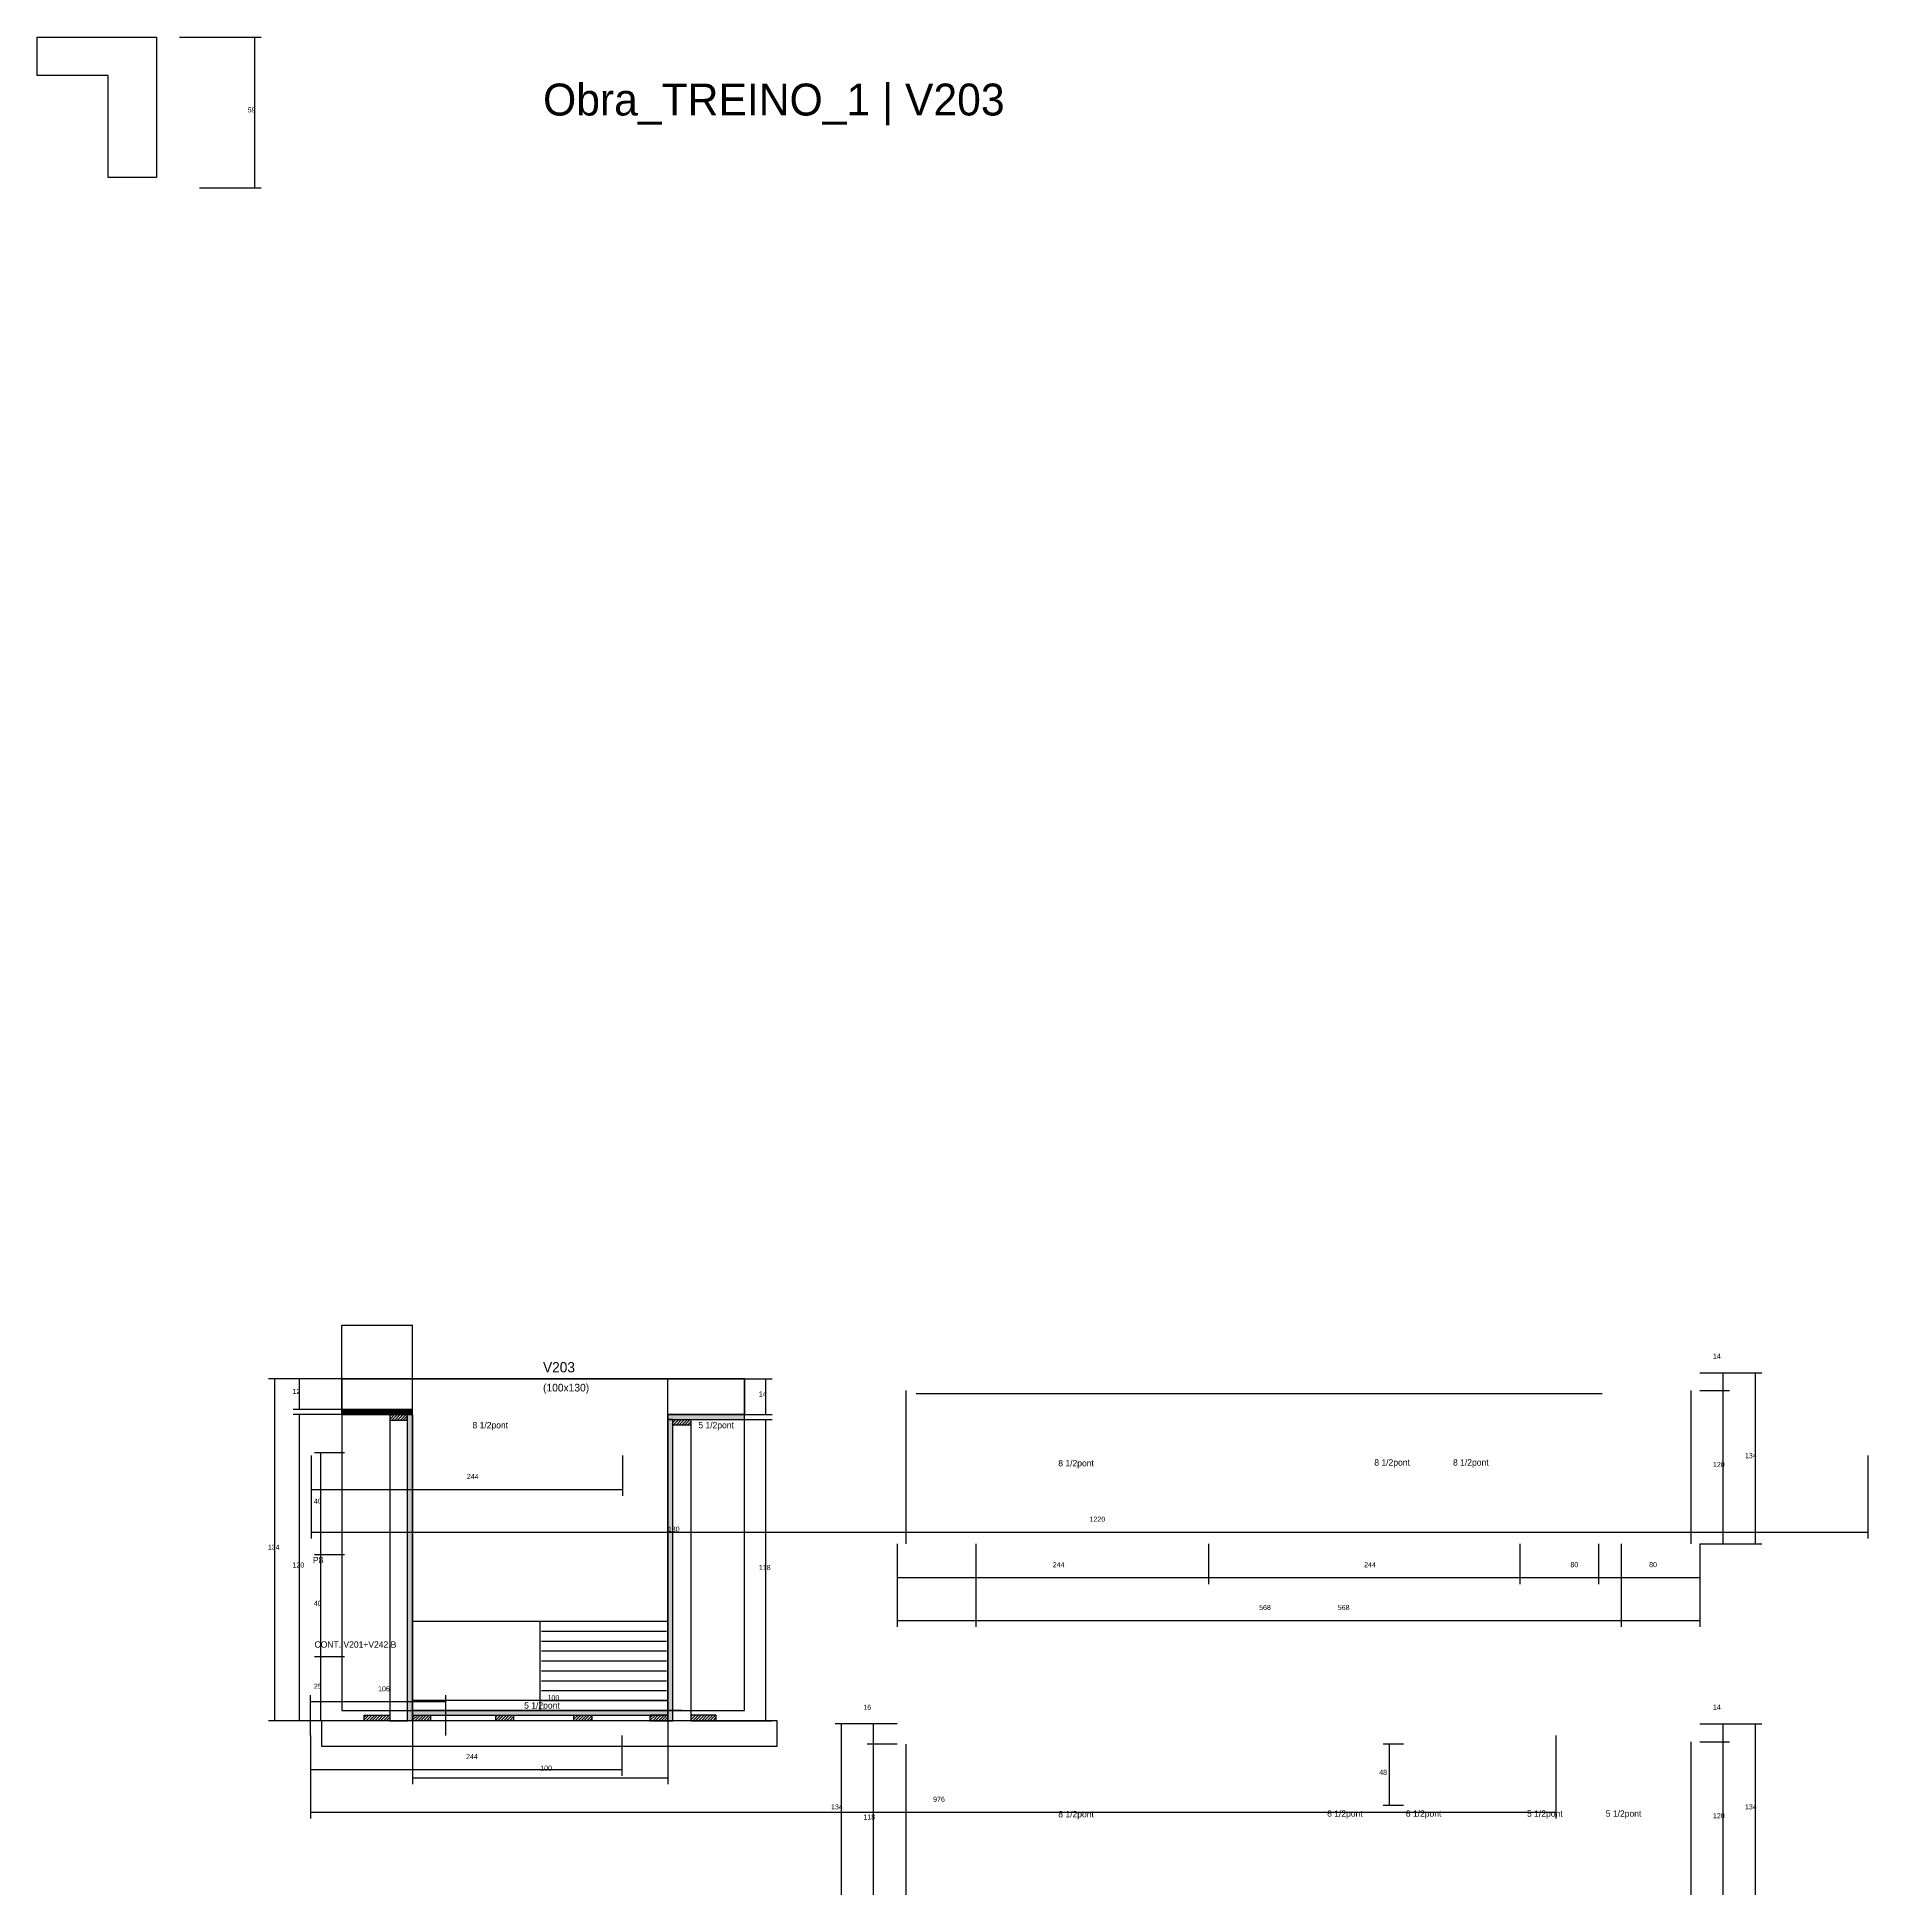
# Model space of a CAD drawing. Header units: metres. Extents: x -2848 to 22762, y -49062 to 1016.
# Drawn here: x 10804 to 12238, y -11404 to -9949 of the extents above; entities that cross this region are included whole.
import ezdxf

# ---------------------------------------------------------------- set-up
doc = ezdxf.new("R2010")
doc.units = ezdxf.units.M
for name, color, linetype in [('CONCRETO', 251, 'Continuous'), ('COTA', 4, 'Continuous'), ('Cota Seção (2x)', 4, 'Continuous'), ('Hachura', 253, 'Continuous'), ('LABEL_ID', 3, 'Continuous'), ('Madeira', 126, 'Continuous'), ('NOMENCLATURA', 7, 'Continuous'), ('Painéis', 200, 'Continuous'), ('SARR_2.2x7', 40, 'Continuous'), ('Texto Seção', 7, 'Continuous')]:
    doc.layers.add(name, color=color, linetype=linetype)

msp = doc.modelspace()

# ---------------------------------------------------------------- hatches: boundary and pattern name
at = {"layer": 'Hachura'}
h = msp.add_hatch(color=8, dxfattribs=at)
h.dxf.hatch_style = 1
h.paths.add_polyline_path([(11097.8, -11028), (11097.8, -11024), (11097.8, -11024), (11042.2, -11024), (11042.2, -11024), (11042.2, -11028), (11042.2, -11028), (11097.8, -11028)])
h = msp.add_hatch(dxfattribs=at)
h.set_pattern_fill('ANSI31', scale=0.5)
h.paths.add_polyline_path([(11093.8, -11032.4), (11093.8, -11028), (11093.8, -11028), (11079.8, -11028), (11079.8, -11028), (11079.8, -11032.4), (11079.8, -11032.4), (11093.8, -11032.4)])
h = msp.add_hatch(color=8, dxfattribs=at)
h.dxf.hatch_style = 1
h.paths.add_polyline_path([(11093.8, -11028), (11097.8, -11028), (11097.8, -11028), (11097.8, -11268), (11097.8, -11268), (11093.8, -11268), (11093.8, -11268), (11093.8, -11028)])
h = msp.add_hatch(color=8, dxfattribs=at)
h.dxf.hatch_style = 1
h.paths.add_polyline_path([(11357.8, -11032), (11357.8, -11028), (11357.8, -11028), (11297.8, -11028), (11297.8, -11028), (11297.8, -11032), (11297.8, -11032), (11357.8, -11032)])
h = msp.add_hatch(color=8, dxfattribs=at)
h.dxf.hatch_style = 1
h.paths.add_polyline_path([(11301.8, -11032), (11297.8, -11032), (11297.8, -11032), (11297.8, -11268), (11297.8, -11268), (11301.8, -11268), (11301.8, -11268), (11301.8, -11032)])
h = msp.add_hatch(dxfattribs=at)
h.set_pattern_fill('ANSI31', scale=0.5)
h.paths.add_polyline_path([(11301.8, -11036.4), (11301.8, -11032), (11301.8, -11032), (11315.8, -11032), (11315.8, -11032), (11315.8, -11036.4), (11315.8, -11036.4), (11301.8, -11036.4)])
h = msp.add_hatch(dxfattribs=at)
h.set_pattern_fill('ANSI31', scale=0.5)
h.paths.add_polyline_path([(11059.8, -11268), (11059.8, -11263.6), (11059.8, -11263.6), (11079.8, -11263.6), (11079.8, -11263.6), (11079.8, -11268), (11079.8, -11268), (11059.8, -11268)])
h = msp.add_hatch(color=8, dxfattribs=at)
h.dxf.hatch_style = 1
h.paths.add_polyline_path([(11297.8, -11263.6), (11297.8, -11260), (11297.8, -11260), (11097.8, -11260), (11097.8, -11260), (11097.8, -11263.6), (11097.8, -11263.6), (11297.8, -11263.6)])
h = msp.add_hatch(dxfattribs=at)
h.set_pattern_fill('ANSI31', scale=0.5)
h.paths.add_polyline_path([(11097.8, -11268), (11097.8, -11263.6), (11097.8, -11263.6), (11111.8, -11263.6), (11111.8, -11263.6), (11111.8, -11268), (11111.8, -11268), (11097.8, -11268)])
h = msp.add_hatch(dxfattribs=at)
h.set_pattern_fill('ANSI31', scale=0.5)
h.paths.add_polyline_path([(11162.9, -11268), (11162.9, -11263.6), (11162.9, -11263.6), (11176.9, -11263.6), (11176.9, -11263.6), (11176.9, -11268), (11176.9, -11268), (11162.9, -11268)])
h = msp.add_hatch(dxfattribs=at)
h.set_pattern_fill('ANSI31', scale=0.5)
h.paths.add_polyline_path([(11224.2, -11268), (11224.2, -11263.6), (11224.2, -11263.6), (11238.2, -11263.6), (11238.2, -11263.6), (11238.2, -11268), (11238.2, -11268), (11224.2, -11268)])
h = msp.add_hatch(dxfattribs=at)
h.set_pattern_fill('ANSI31', scale=0.5)
h.paths.add_polyline_path([(11297.8, -11268), (11297.8, -11263.6), (11297.8, -11263.6), (11283.8, -11263.6), (11283.8, -11263.6), (11283.8, -11268), (11283.8, -11268), (11297.8, -11268)])
h = msp.add_hatch(dxfattribs=at)
h.set_pattern_fill('ANSI31', scale=0.5)
h.paths.add_polyline_path([(11335.8, -11268), (11335.8, -11263.6), (11335.8, -11263.6), (11315.8, -11263.6), (11315.8, -11263.6), (11315.8, -11268), (11315.8, -11268), (11335.8, -11268)])

# ---------------------------------------------------------------- linework, layer by layer
at = {"layer": 'CONCRETO'}
for points in [[(10803.5, -9978.6), (10803.5, -9948.6), (10897.1, -9948.6), (10897.1, -9978.6), (10897.1, -9978.6), (10897.1, -10058.6), (10859.1, -10058.6), (10859.1, -9978.6)], [(11042.2, -11024), (11042.2, -11000), (11357.8, -11000), (11357.8, -11028), (11297.8, -11028), (11297.8, -11260), (11097.8, -11260), (11097.8, -11024)], [(11042.2, -11260), (11357.8, -11260), (11357.8, -11000), (11042.2, -11000)]]:
    msp.add_lwpolyline(points, close=True, dxfattribs=at)
at = {"layer": 'COTA'}
for p, q in [((10915.1, -9948.6), (10979, -9948.6)), ((10974, -10066.6), (10974, -9948.6)), ((10930.7, -10066.6), (10979, -10066.6)), ((11042.2, -11000), (10984.8, -11000)), ((10989.8, -11268), (10989.8, -11000)), ((11042.2, -11000), (11004.1, -11000)), ((11009.1, -11024), (11009.1, -11000)), ((11357.8, -11000), (11379.6, -11000)), ((11374.6, -11028), (11374.6, -11000)), ((11042.2, -11024), (11004.1, -11024)), ((11042.2, -11028), (11004.1, -11028)), ((11009.1, -11268), (11009.1, -11028)), ((11357.8, -11028), (11379.6, -11028)), ((11357.8, -11032), (11379.6, -11032)), ((11374.6, -11268), (11374.6, -11032)), ((11018.3, -11060.2), (11018.3, -11091.7)), ((11018.3, -11060.2), (11018.3, -11125.2)), ((11044.5, -11058), (11020.9, -11058)), ((11025.9, -11138), (11025.9, -11058)), ((11262.3, -11060.2), (11262.3, -11091.7)), ((12238.3, -11060.2), (12238.3, -11125.2)), ((11018.3, -11086.7), (11262.3, -11086.7)), ((11018.3, -11120.2), (12238.3, -11120.2)), ((11477.5, -11129.3), (11477.5, -11160.9)), ((11477.5, -11129.3), (11477.5, -11194.4)), ((11539.2, -11129.3), (11539.2, -11194.4)), ((11721.5, -11129.3), (11721.5, -11160.9)), ((11721.5, -11129.3), (11721.5, -11160.9)), ((11965.5, -11129.3), (11965.5, -11160.9)), ((11965.5, -11129.3), (11965.5, -11160.9)), ((12027.2, -11129.3), (12027.2, -11160.9)), ((12045, -11129.3), (12045, -11160.9)), ((12045, -11129.3), (12045, -11194.4)), ((12106.7, -11129.3), (12106.7, -11160.9)), ((12106.7, -11129.3), (12106.7, -11194.4)), ((11044.5, -11138), (11020.9, -11138)), ((11044.5, -11138), (11020.9, -11138)), ((11025.9, -11218), (11025.9, -11138)), ((11477.5, -11155.9), (11721.5, -11155.9)), ((11721.5, -11155.9), (11965.5, -11155.9)), ((11965.5, -11155.9), (12045, -11155.9)), ((12027.2, -11155.9), (12106.7, -11155.9)), ((11477.5, -11189.4), (12045, -11189.4)), ((11539.2, -11189.4), (12106.7, -11189.4)), ((11044.5, -11218), (11020.9, -11218)), ((11044.5, -11218), (11020.9, -11218)), ((11025.9, -11268), (11025.9, -11218)), ((11064.2, -11268), (10984.8, -11268)), ((11064.2, -11268), (11004.1, -11268)), ((11044.5, -11268), (11020.9, -11268)), ((11097.8, -11268), (11097.8, -11317.7)), ((11297.8, -11268), (11297.8, -11317.7)), ((11331.4, -11268), (11379.6, -11268)), ((11017.7, -11279.7), (11017.7, -11311.2)), ((11261.7, -11279.7), (11261.7, -11311.2)), ((11017.7, -11306.2), (11261.7, -11306.2)), ((11097.8, -11312.7), (11297.8, -11312.7))]:
    msp.add_line(p, q, dxfattribs=at)
at = {"layer": 'Cota Seção (2x)'}
for p, q in [((11308.8, -11000), (11292.8, -11000)), ((11297.8, -11260), (11297.8, -11000)), ((12106.7, -10995.3), (12130, -10995.3)), ((12106.7, -10995.3), (12155.2, -10995.3)), ((12125, -11009.3), (12125, -10995.3)), ((12150.2, -11129.3), (12150.2, -10995.3)), ((12106.7, -11009.3), (12130, -11009.3)), ((12106.7, -11009.3), (12130, -11009.3)), ((12125, -11129.3), (12125, -11009.3)), ((12106.7, -11129.3), (12130, -11129.3)), ((12106.7, -11129.3), (12155.2, -11129.3)), ((11017.7, -11279.7), (11017.7, -11248.1)), ((11017.7, -11253.1), (11123.7, -11253.1)), ((11097.8, -11268), (11097.8, -11247)), ((11097.8, -11252), (11297.8, -11252)), ((11123.7, -11279.7), (11123.7, -11248.1)), ((11297.8, -11268), (11297.8, -11247)), ((11308.8, -11260), (11292.8, -11260)), ((11017.7, -11279.7), (11017.7, -11344.7)), ((11477.5, -11270.5), (11428.9, -11270.5)), ((11433.9, -11404.5), (11433.9, -11270.5)), ((11477.5, -11270.5), (11454.1, -11270.5)), ((11459.1, -11286.5), (11459.1, -11270.5)), ((11993.7, -11279.7), (11993.7, -11344.7)), ((12106.7, -11270.5), (12130, -11270.5)), ((12106.7, -11270.5), (12155.2, -11270.5)), ((12125, -11284.5), (12125, -11270.5)), ((12150.2, -11404.5), (12150.2, -11270.5)), ((11477.5, -11286.5), (11454.1, -11286.5)), ((11477.5, -11286.5), (11454.1, -11286.5)), ((11459.1, -11404.5), (11459.1, -11286.5)), ((11874.5, -11286.5), (11858.4, -11286.5)), ((11863.4, -11334.5), (11863.4, -11286.5)), ((12106.7, -11284.5), (12130, -11284.5)), ((12106.7, -11284.5), (12130, -11284.5)), ((12125, -11404.5), (12125, -11284.5)), ((11017.7, -11339.7), (11993.7, -11339.7)), ((11874.5, -11334.5), (11858.4, -11334.5))]:
    msp.add_line(p, q, dxfattribs=at)
at = {"layer": 'Madeira'}
for points in [[(11093.8, -11032.4), (11093.8, -11028), (11079.8, -11028), (11079.8, -11032.4)], [(11093.8, -11028), (11079.8, -11028), (11079.8, -11268), (11093.8, -11268)], [(11301.8, -11036.4), (11301.8, -11032), (11315.8, -11032), (11315.8, -11036.4)], [(11301.8, -11032), (11315.8, -11032), (11315.8, -11268), (11301.8, -11268)], [(11026.3, -11288), (11383.5, -11288), (11383.5, -11268), (11026.3, -11268)], [(11059.8, -11268), (11059.8, -11263.6), (11079.8, -11263.6), (11079.8, -11268)], [(11097.8, -11268), (11097.8, -11263.6), (11111.8, -11263.6), (11111.8, -11268)], [(11162.9, -11268), (11162.9, -11263.6), (11176.9, -11263.6), (11176.9, -11268)], [(11224.2, -11268), (11224.2, -11263.6), (11238.2, -11263.6), (11238.2, -11268)], [(11297.8, -11268), (11297.8, -11263.6), (11283.8, -11263.6), (11283.8, -11268)], [(11335.8, -11268), (11335.8, -11263.6), (11315.8, -11263.6), (11315.8, -11268)]]:
    msp.add_lwpolyline(points, close=True, dxfattribs=at)
at = {"layer": 'Painéis'}
for p, q in [((11042.2, -10958), (11097.8, -10958)), ((11042.2, -11028), (11042.2, -10958)), ((11097.8, -11028), (11097.8, -10958)), ((11042.2, -11024), (11097.8, -11024)), ((11042.2, -11028), (11042.2, -11024)), ((11042.2, -11028), (11097.8, -11028)), ((11097.8, -11028), (11097.8, -11024)), ((11097.8, -11268), (11097.8, -11028)), ((11097.8, -11268), (11097.8, -11028)), ((11297.8, -11028), (11357.8, -11028)), ((11297.8, -11268), (11297.8, -11032)), ((11097.8, -11190), (11197.8, -11190)), ((11097.8, -11260), (11097.8, -11190)), ((11197.8, -11260), (11197.8, -11190)), ((11197.8, -11190), (11297.8, -11190)), ((11197.8, -11260), (11197.8, -11190)), ((11297.8, -11260), (11297.8, -11190)), ((11097.8, -11260), (11297.8, -11260)), ((11097.8, -11263.6), (11097.8, -11260)), ((11097.8, -11260), (11197.8, -11260)), ((11197.8, -11260), (11297.8, -11260)), ((11297.8, -11263.6), (11297.8, -11260))]:
    msp.add_line(p, q, dxfattribs=at)
for points in [[(11097.8, -11028), (11097.8, -11024), (11042.2, -11024), (11042.2, -11028)], [(11093.8, -11028), (11097.8, -11028), (11097.8, -11268), (11093.8, -11268)], [(11357.8, -11032), (11357.8, -11028), (11297.8, -11028), (11297.8, -11032)], [(11301.8, -11032), (11297.8, -11032), (11297.8, -11268), (11301.8, -11268)], [(11297.8, -11263.6), (11297.8, -11260), (11097.8, -11260), (11097.8, -11263.6)]]:
    msp.add_lwpolyline(points, close=True, dxfattribs=at)
at = {"layer": 'SARR_2.2x7'}
for p, q in [((11484.5, -11129.3), (11484.5, -11009.3)), ((11492.5, -11011.5), (11721.5, -11011.5)), ((11721.5, -11011.5), (12030, -11011.5)), ((12099.7, -11129.3), (12099.7, -11009.3)), ((11043.2, -11024.4), (11096.8, -11024.4)), ((11043.2, -11024.9), (11096.8, -11024.9)), ((11043.2, -11025.3), (11096.8, -11025.3)), ((11043.2, -11025.8), (11096.8, -11025.8)), ((11043.2, -11026.2), (11096.8, -11026.2)), ((11043.2, -11026.7), (11096.8, -11026.7)), ((11043.2, -11027.1), (11096.8, -11027.1)), ((11043.2, -11027.6), (11096.8, -11027.6)), ((11198.8, -11197.8), (11296.8, -11197.8)), ((11198.8, -11205.6), (11296.8, -11205.6)), ((11198.8, -11213.3), (11296.8, -11213.3)), ((11198.8, -11221.1), (11296.8, -11221.1)), ((11198.8, -11228.9), (11296.8, -11228.9)), ((11198.8, -11236.7), (11296.8, -11236.7)), ((11198.8, -11244.4), (11296.8, -11244.4)), ((11198.8, -11252.2), (11296.8, -11252.2)), ((11484.5, -11404.5), (11484.5, -11286.5)), ((12099.7, -11404.5), (12099.7, -11284.5))]:
    msp.add_line(p, q, dxfattribs=at)

# ---------------------------------------------------------------- texts
at = {"layer": 'COTA'}
for s, p in [('59', (10968.5, -10007.6)), ('12', (11003.6, -11012)), ('14', (11369.1, -11014)), ('244', (11140.3, -11078.6)), ('40', (11020.4, -11098)), ('1220', (11628.3, -11112.1)), ('134', (10984.3, -11134)), ('120', (11003.6, -11148)), ('118', (11369.1, -11150)), ('244', (11599.5, -11147.8)), ('244', (11843.5, -11147.8)), ('80', (12005.2, -11147.7)), ('80', (12066.9, -11147.7)), ('40', (11020.4, -11178)), ('568', (11761.2, -11181.3)), ('568', (11822.9, -11181.3)), ('25', (11020.4, -11243)), ('244', (11139.7, -11298.1)), ('100', (11197.8, -11307.2))]:
    msp.add_text(s, height=4, dxfattribs=at).set_placement(p)
at = {"layer": 'Cota Seção (2x)'}
for s, p in [('14', (12116.9, -10984.3)), ('134', (12142, -11062.3)), ('120', (12116.9, -11069.3)), ('130', (11297.8, -11119.9)), ('106', (11070.7, -11245)), ('100', (11203.5, -11252)), ('16', (11451, -11259.5)), ('14', (12116.9, -11259.4)), ('48', (11855.3, -11310.5)), ('134', (11425.7, -11337.5)), ('118', (11451, -11345.5)), ('976', (11505.7, -11331.6)), ('120', (12116.9, -11344.5)), ('134', (12142, -11337.5))]:
    msp.add_text(s, height=4, dxfattribs=at).set_placement(p)
at = {"layer": 'LABEL_ID'}
msp.add_text('Obra_TREINO_1 | V203', height=25, dxfattribs=at).set_placement((11200, -10010))
at = {"layer": 'NOMENCLATURA'}
for s, p in [('8 1/2pont', (11144.7, -11038.9)), ('5 1/2pont', (11321.7, -11038.9)), ('8 1/2pont', (11603.8, -11068.7)), ('8 1/2pont', (11851.5, -11068.1)), ('8 1/2pont', (11913.2, -11068.1)), ('P8', (11019.6, -11144.6)), ('5 1/2pont', (11185.2, -11258.5)), ('8 1/2pont', (11603.8, -11343.8)), ('6 1/2pont', (11814.5, -11343.3)), ('6 1/2pont', (11876.2, -11343.3)), ('5 1/2pont', (11971.2, -11343.3)), ('5 1/2pont', (12032.9, -11343.3))]:
    msp.add_text(s, height=5, dxfattribs=at).set_placement(p)
at = {"layer": 'Texto Seção'}
for s, height, p in [('V203', 8, (11200, -10995)), ('(100x130)', 6, (11200, -11010)), ('CONT. V201+V242.B', 5, (11020.9, -11210.8))]:
    msp.add_text(s, height=height, dxfattribs=at).set_placement(p)

doc.saveas('drawing.dxf')
